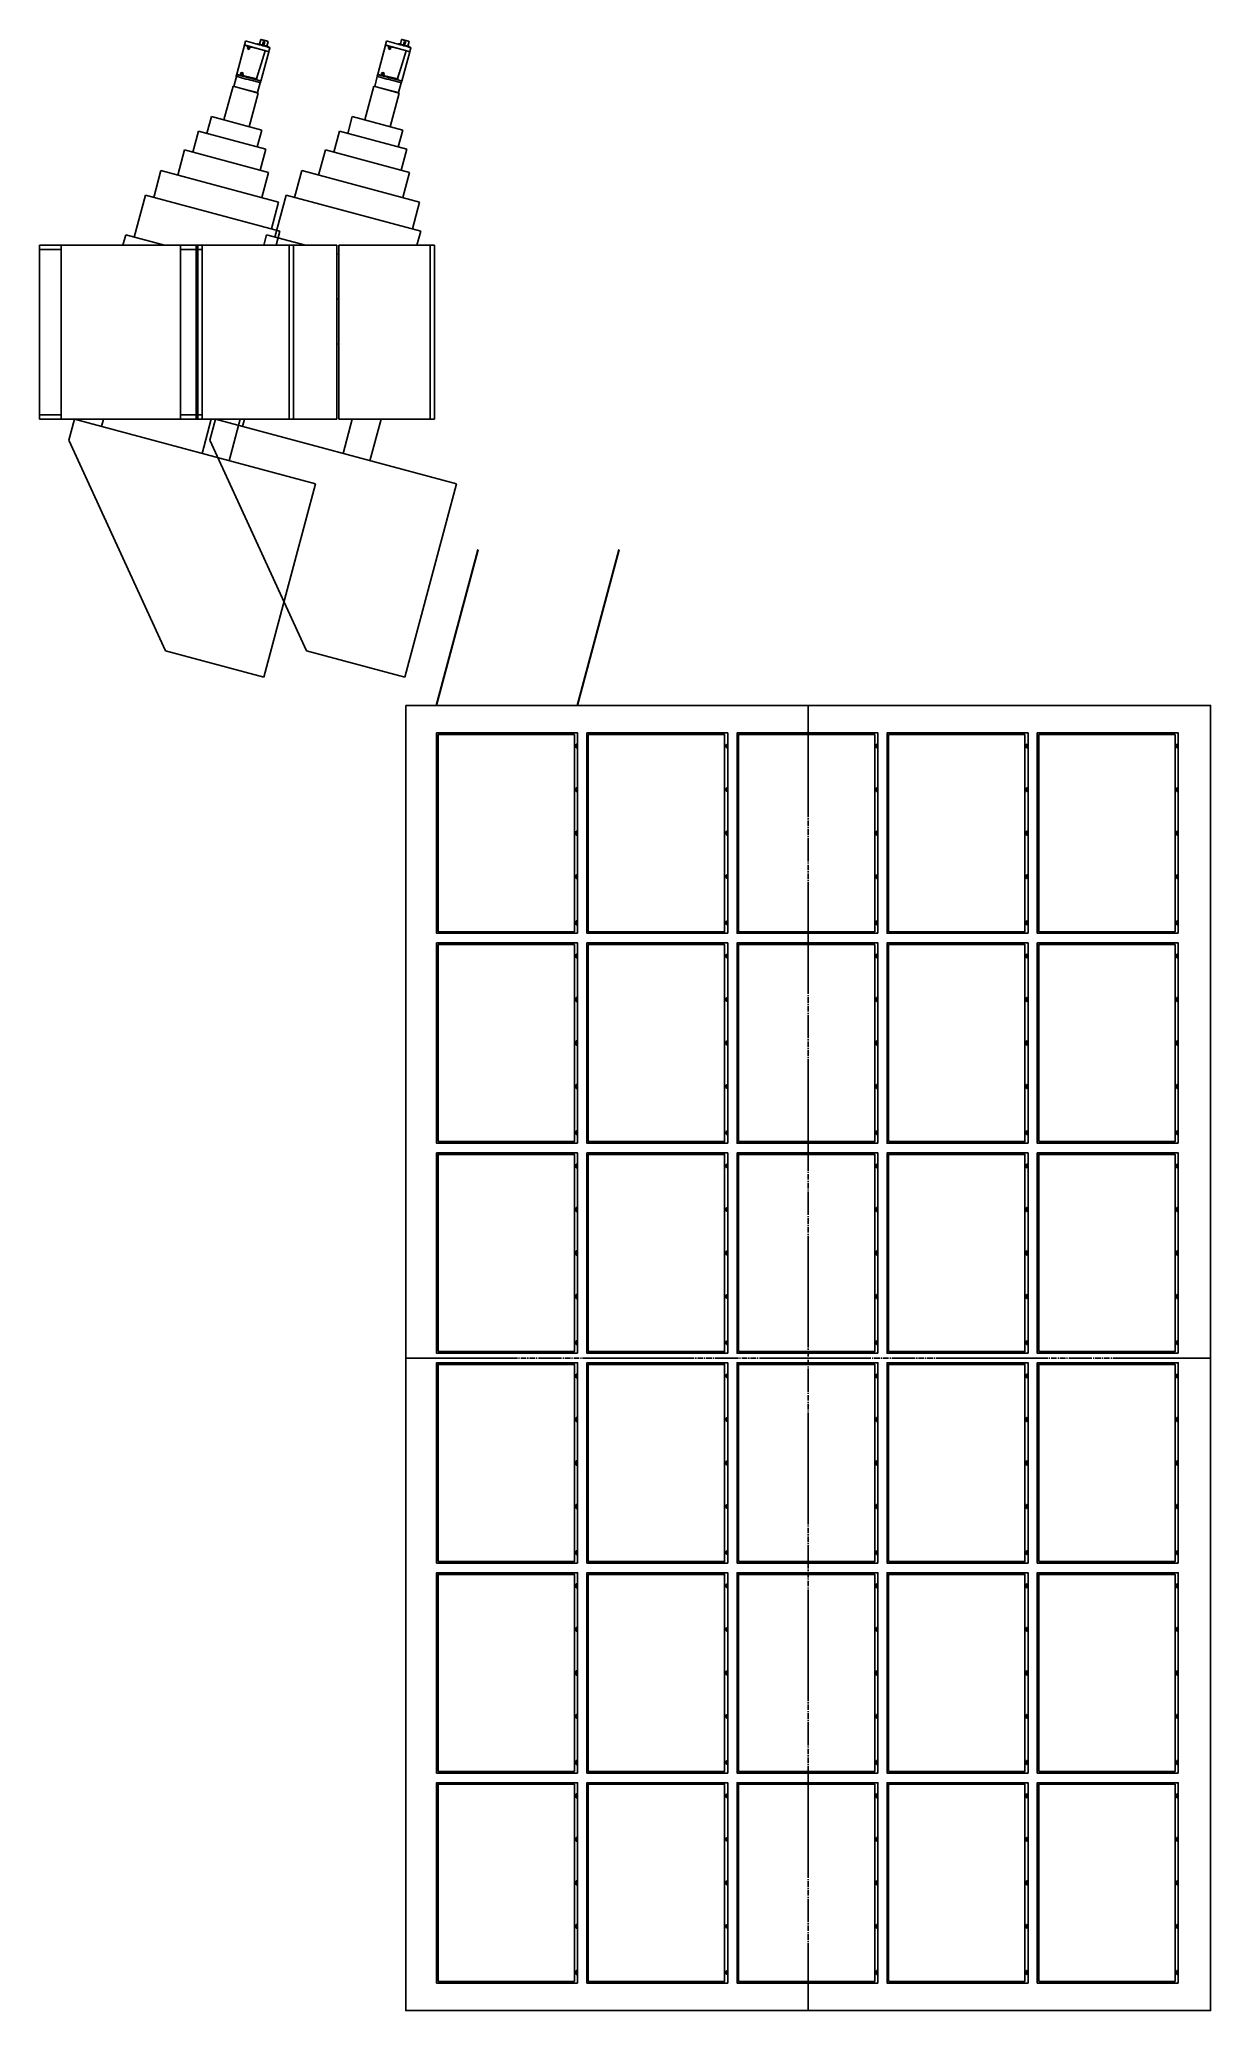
# Model space of a CAD drawing. Extents: x 500 to 100500, y -14500 to 21140.
# Drawn here: x 53167 to 54513, y -11663 to -9398 of the extents above; entities that cross this region are included whole.
import ezdxf

# ---------------------------------------------------------------- set-up
doc = ezdxf.new("R2010")
doc.units = 0
doc.linetypes.add('CENTER', pattern=[10.16, 6.35, -1.27, 1.27, -1.27])
doc.layers.get('0').update_dxf_attribs({"linetype": 'CONTINUOUS'})
for name, color, linetype in [('Center', 1, 'CENTER'), ('D', 7, 'CONTINUOUS'), ('Sheet', 20, 'CONTINUOUS')]:
    doc.layers.add(name, color=color, linetype=linetype)

# ---------------------------------------------------------------- blocks, each defined once
blk = doc.blocks.new('KJGHGHTHT')
at = {"color": 2}
for p, q in [((-163886.4, -115552.8), (-163885.6, -115552.8)), ((-163886.4, -115553), (-163886.4, -115552.8)), ((-163886.4, -115553), (-163886.1, -115553)), ((-163885.9, -115553), (-163885.6, -115553)), ((-163882, -115552.8), (-163882.8, -115552.8)), ((-163882.5, -115553), (-163882.8, -115553)), ((-163882, -115553), (-163882.3, -115553)), ((-163882, -115553), (-163882, -115552.8))]:
    blk.add_line(p, q, dxfattribs=at)
for points in [[(-163886.1, -115553), (-163886.1, -115553.6), (-163885.9, -115553.6), (-163885.9, -115553)], [(-163882.3, -115553), (-163882.3, -115553.6), (-163882.5, -115553.6), (-163882.5, -115553)]]:
    blk.add_lwpolyline(points, dxfattribs=at)
for points in [[(-163885.6, -115552.2), (-163885.5, -115552.2), (-163885.5, -115553.6), (-163885.6, -115553.6)], [(-163885.4, -115552.2), (-163885.2, -115552.2), (-163885.2, -115553.6), (-163885.4, -115553.6)], [(-163885.1, -115552.2), (-163885, -115552.2), (-163885, -115553.6), (-163885.1, -115553.6)], [(-163884.9, -115552.2), (-163884.7, -115552.2), (-163884.7, -115553.6), (-163884.9, -115553.6)], [(-163884.6, -115552.2), (-163884.5, -115552.2), (-163884.5, -115553.6), (-163884.6, -115553.6)], [(-163884.4, -115552.2), (-163884.3, -115552.2), (-163884.3, -115553.6), (-163884.4, -115553.6)], [(-163884.2, -115552.2), (-163884, -115552.2), (-163884, -115553.6), (-163884.2, -115553.6)], [(-163883.9, -115552.2), (-163883.8, -115552.2), (-163883.8, -115553.6), (-163883.9, -115553.6)], [(-163883.7, -115552.2), (-163883.5, -115552.2), (-163883.5, -115553.6), (-163883.7, -115553.6)], [(-163883.4, -115552.2), (-163883.3, -115552.2), (-163883.3, -115553.6), (-163883.4, -115553.6)], [(-163883.2, -115552.2), (-163883.1, -115552.2), (-163883.1, -115553.6), (-163883.2, -115553.6)], [(-163883, -115552.2), (-163882.8, -115552.2), (-163882.8, -115553.6), (-163883, -115553.6)]]:
    blk.add_lwpolyline(points, close=True, dxfattribs=at)
blk = doc.blocks.new('KJGJRESHTHT')
at = {"color": 2}
for p, q in [((-163783.6, -115552.8), (-163782.8, -115552.8)), ((-163783.6, -115553), (-163783.6, -115552.8)), ((-163783.6, -115553), (-163783.3, -115553)), ((-163783.1, -115553), (-163782.8, -115553)), ((-163778.7, -115552.8), (-163779.5, -115552.8)), ((-163779.2, -115553), (-163779.5, -115553)), ((-163778.7, -115553), (-163779, -115553)), ((-163778.7, -115553), (-163778.7, -115552.8))]:
    blk.add_line(p, q, dxfattribs=at)
at = {"color": 3}
blk.add_lwpolyline([(-163896.3, -115554.4), (-163666, -115554.4), (-163666, -115392.4), (-163896.3, -115392.4)], close=True, dxfattribs=at)
at = {"color": 1}
blk.add_lwpolyline([(-163894.4, -115394.1), (-163667.9, -115394.1), (-163667.9, -115550.8), (-163894.4, -115550.8)], close=True, dxfattribs=at)
at = {"color": 2}
for points in [[(-163783.3, -115553), (-163783.3, -115553.6), (-163783.1, -115553.6), (-163783.1, -115553)], [(-163779, -115553), (-163779, -115553.6), (-163779.2, -115553.6), (-163779.2, -115553)]]:
    blk.add_lwpolyline(points, dxfattribs=at)
for points in [[(-163782.8, -115552.2), (-163782.6, -115552.2), (-163782.6, -115553.6), (-163782.8, -115553.6)], [(-163782.5, -115552.2), (-163782.4, -115552.2), (-163782.4, -115553.6), (-163782.5, -115553.6)], [(-163782.3, -115552.2), (-163782.2, -115552.2), (-163782.2, -115553.6), (-163782.3, -115553.6)], [(-163782.1, -115552.2), (-163781.9, -115552.2), (-163781.9, -115553.6), (-163782.1, -115553.6)], [(-163781.8, -115552.2), (-163781.7, -115552.2), (-163781.7, -115553.6), (-163781.8, -115553.6)], [(-163781.6, -115552.2), (-163781.4, -115552.2), (-163781.4, -115553.6), (-163781.6, -115553.6)], [(-163781.3, -115552.2), (-163781.2, -115552.2), (-163781.2, -115553.6), (-163781.3, -115553.6)], [(-163781.1, -115552.2), (-163781, -115552.2), (-163781, -115553.6), (-163781.1, -115553.6)], [(-163780.9, -115552.2), (-163780.7, -115552.2), (-163780.7, -115553.6), (-163780.9, -115553.6)], [(-163780.6, -115552.2), (-163780.5, -115552.2), (-163780.5, -115553.6), (-163780.6, -115553.6)], [(-163780.4, -115552.2), (-163780.2, -115552.2), (-163780.2, -115553.6), (-163780.4, -115553.6)], [(-163780.1, -115552.2), (-163780, -115552.2), (-163780, -115553.6), (-163780.1, -115553.6)], [(-163779.9, -115552.2), (-163779.8, -115552.2), (-163779.8, -115553.6), (-163779.9, -115553.6)], [(-163779.7, -115552.2), (-163779.5, -115552.2), (-163779.5, -115553.6), (-163779.7, -115553.6)]]:
    blk.add_lwpolyline(points, close=True, dxfattribs=at)
for p in [(0, 0), (53.1, 0), (153.1, 0), (203.1, 0)]:
    blk.add_blockref('KJGHGHTHT', p)
blk = doc.blocks.new('KJGJYJYJYJYYYJYJ')
at = {"color": 5}
for p, q in [((-163927.9, -115356.9), (-163927.9, -116281.9)), ((-163927.9, -115356.9), (-162427.9, -115356.9)), ((-162427.9, -115356.9), (-162427.9, -116281.9)), ((-163927.9, -116281.9), (-162427.9, -116281.9))]:
    blk.add_line(p, q, dxfattribs=at)
at = {"layer": 'Center'}
for p, q in [((-163177.9, -115356.9), (-163177.9, -116281.9)), ((-163927.9, -115819.4), (-162427.9, -115819.4))]:
    blk.add_line(p, q, dxfattribs=at)
for p in [(0, 0), (241.3, 0), (482.6, 0), (723.9, 0), (965.2, 0), (1206.5, 0), (0, -172.6), (241.3, -172.6), (482.6, -172.6), (723.9, -172.6), (965.2, -172.6), (1206.5, -172.6), (0, -345.2), (241.3, -345.2), (482.6, -345.2), (723.9, -345.2), (965.2, -345.2), (1206.5, -345.2), (0, -517.7), (241.3, -517.7), (482.6, -517.7), (723.9, -517.7), (965.2, -517.7), (1206.5, -517.7), (0, -690.3), (241.3, -690.3), (482.6, -690.3), (723.9, -690.3), (965.2, -690.3), (1206.5, -690.3)]:
    blk.add_blockref('KJGJRESHTHT', p)
blk = doc.blocks.new('KJGSJYYJYYJ')
at = {"color": 1, "elevation": 45.9}
blk.add_lwpolyline([(-200572, -217465), (-200572, -218965), (-199647, -218965), (-199647, -217465)], close=True, dxfattribs=at)
at = {"layer": 'Center', "ltscale": 20}
for p, q in [((-200109.5, -217465, 45.9), (-200109.5, -218965, 45.9)), ((-200572, -218215, 45.9), (-199647, -218215, 45.9))]:
    blk.add_line(p, q, dxfattribs=at)
at = {"rotation": 90.00000000000001}
blk.add_blockref('KJGJYJYJYJYYYJYJ', (-315928.9, -55037.1, 45.9), dxfattribs=at)
blk = doc.blocks.new('KJG24hsdfhahg')
at = {"color": 1, "linetype": 'Continuous', "lineweight": 25}
for p, q in [((-16424.5, -19332.4), (-16433.4, -19365.8)), ((-16425.8, -19337.1), (-16425.7, -19337.1)), ((-16423.2, -19327.9), (-16424.5, -19332.1)), ((-16424.5, -19332.1), (-16424.5, -19332.1)), ((-16424.5, -19332.1), (-16424.5, -19332.4)), ((-16423.5, -19332.7), (-16423.6, -19332.7)), ((-16423.5, -19332.4), (-16423.5, -19332.4)), ((-16423.5, -19332.4), (-16401.5, -19338.3)), ((-16423.5, -19332.7), (-16422.2, -19333)), ((-16406, -19332.2), (-16422.2, -19327.9)), ((-16416.3, -19334.6), (-16422.2, -19333)), ((-16420.1, -19335.6), (-16420.7, -19335.5)), ((-16420.6, -19335.2), (-16420.1, -19335.3)), ((-16420.1, -19335.6), (-16420.5, -19335.5)), ((-16420.4, -19335.2), (-16420.1, -19335.4)), ((-16420.1, -19335.4), (-16420, -19335.4)), ((-16420.1, -19335.6), (-16420.1, -19335.6)), ((-16420.1, -19336.5), (-16420, -19335.9)), ((-16420.1, -19336.3), (-16419.9, -19336)), ((-16419.9, -19336), (-16419.9, -19335.9)), ((-16419.8, -19335.1), (-16419.6, -19334.6)), ((-16419.6, -19336), (-16419.8, -19336.6)), ((-16419.7, -19335.1), (-16419.6, -19334.7)), ((-16419.7, -19335.2), (-16419.7, -19335.1)), ((-16419.7, -19336), (-16419.7, -19336)), ((-16419.7, -19336), (-16419.7, -19336.4)), ((-16419.3, -19334.8), (-16419.5, -19335.2)), ((-16419.5, -19335.2), (-16419.5, -19335.2)), ((-16419.3, -19334.7), (-16419.4, -19335.2)), ((-16419.3, -19335.6), (-16419.2, -19335.6)), ((-16418.9, -19336), (-16419.3, -19335.8)), ((-16419.3, -19335.8), (-16419.3, -19335.8)), ((-16418.8, -19336), (-16419.3, -19335.9)), ((-16419.2, -19335.5), (-16418.7, -19335.7)), ((-16419.2, -19335.6), (-16418.8, -19335.6)), ((-16416.3, -19334.6), (-16401.6, -19338.6)), ((-16409.5, -19330.8), (-16409.5, -19331)), ((-16408.4, -19330.7), (-16408.6, -19331.5)), ((-16403.5, -19332.2), (-16407.6, -19331.2)), ((-16405.9, -19325.7), (-16407.4, -19331.1)), ((-16396.6, -19339.9), (-16405.6, -19373.6)), ((-16403.7, -19331.4), (-16402.9, -19328.3)), ((-16402.2, -19331.8), (-16403.7, -19331.4)), ((-16403, -19329.7), (-16403.5, -19331.4)), ((-16403.1, -19332.1), (-16403.3, -19332)), ((-16402.8, -19328.6), (-16403, -19329.7)), ((-16403, -19329.7), (-16401.9, -19330)), ((-16402.9, -19328.3), (-16401.3, -19328.7)), ((-16401.6, -19328.9), (-16402.8, -19328.6)), ((-16401.9, -19328.8), (-16402.4, -19328.7)), ((-16401.9, -19330), (-16402.3, -19331.7)), ((-16401.3, -19328.7), (-16402.2, -19331.8)), ((-16401.9, -19330), (-16401.6, -19328.9)), ((-16400.3, -19338.9), (-16401.6, -19338.6)), ((-16401.5, -19338.3), (-16397.5, -19339.4)), ((-16396.4, -19334.8), (-16400.8, -19333.6)), ((-16400.3, -19338.9), (-16400.2, -19338.9)), ((-16400.3, -19338.9), (-16400.3, -19338.9)), ((-16397.5, -19339.7), (-16400.2, -19338.9)), ((-16398.8, -19333.3), (-16397.4, -19328)), ((-16397.8, -19333.8), (-16397.8, -19333.5)), ((-16396.6, -19339.9), (-16397.5, -19339.7)), ((-16397.1, -19334.3), (-16397.1, -19334.2)), ((-16396.6, -19339.9), (-16396.5, -19339.6)), ((-16396.6, -19339.9), (-16396.5, -19339.6)), ((-16395.5, -19335.3), (-16396.5, -19339.6)), ((-16433.9, -19368.3), (-16436.7, -19379.7)), ((-16434, -19367.9), (-16433.6, -19366.1)), ((-16433.6, -19366.1), (-16433.4, -19365.8)), ((-16433.1, -19368.4), (-16422.9, -19371.2)), ((-16410.5, -19372.3), (-16432.6, -19366.4)), ((-16432.5, -19366.1), (-16431.1, -19366.4)), ((-16432.2, -19361.2), (-16432.2, -19361.2)), ((-16431.1, -19366.4), (-16425.1, -19367.7)), ((-16428.1, -19365.3), (-16428.6, -19365.2)), ((-16428.5, -19364.9), (-16428, -19365)), ((-16428.1, -19365.3), (-16428.5, -19365.2)), ((-16428.4, -19364.9), (-16428, -19365.1)), ((-16428, -19365.3), (-16428.1, -19365.3)), ((-16428.1, -19366.2), (-16427.9, -19365.7)), ((-16428, -19365.1), (-16428, -19365.1)), ((-16428, -19366), (-16427.9, -19365.7)), ((-16427.9, -19365.7), (-16427.8, -19365.6)), ((-16427.7, -19364.8), (-16427.6, -19364.3)), ((-16427.6, -19365.7), (-16427.7, -19366.3)), ((-16427.6, -19365.7), (-16427.7, -19366.1)), ((-16427.6, -19364.8), (-16427.6, -19364.4)), ((-16427.6, -19364.9), (-16427.6, -19364.8)), ((-16427.6, -19365.7), (-16427.6, -19365.7)), ((-16427.3, -19364.5), (-16427.4, -19364.9)), ((-16427.4, -19364.9), (-16427.4, -19364.9)), ((-16427.2, -19364.4), (-16427.3, -19364.9)), ((-16426.9, -19365.7), (-16427.3, -19365.5)), ((-16427.3, -19365.5), (-16427.3, -19365.5)), ((-16426.7, -19365.7), (-16427.3, -19365.6)), ((-16427.2, -19365.2), (-16426.7, -19365.4)), ((-16427.2, -19365.3), (-16427.2, -19365.3)), ((-16427.2, -19365.3), (-16426.8, -19365.3)), ((-16425.1, -19367.7), (-16411.8, -19370.6)), ((-16437.7, -19379.6), (-16448.1, -19418.2)), ((-16408.8, -19387.4), (-16437.7, -19379.6)), ((-16436.7, -19379.7), (-16436.5, -19379.9)), ((-16436.7, -19379.7), (-16409.7, -19386.9)), ((-16419.1, -19426), (-16408.8, -19387.4)), ((-16417.4, -19372.6), (-16407.1, -19375.4)), ((-16411.8, -19370.6), (-16410.4, -19370.9)), ((-16406.6, -19373.4), (-16410.5, -19372.3)), ((-16410, -19387), (-16409.7, -19386.9)), ((-16409.7, -19386.9), (-16406.4, -19375.7)), ((-16406.5, -19375.7), (-16406.5, -19375.7)), ((-16405.6, -19373.6), (-16406.1, -19375.4)), ((-16462.6, -19414.4), (-16467.8, -19433.7)), ((-16404.6, -19429.9), (-16462.6, -19414.4)), ((-16477.4, -19431.1), (-16483.9, -19455.2)), ((-16400.1, -19451.8), (-16477.4, -19431.1)), ((-16409.8, -19449.2), (-16404.6, -19429.9)), ((-16493.5, -19452.6), (-16501.3, -19481.6)), ((-16397, -19478.5), (-16493.5, -19452.6)), ((-16406.6, -19475.9), (-16400.1, -19451.8)), ((-16520.6, -19476.5), (-16528.9, -19507.2)), ((-16385.4, -19512.7), (-16520.6, -19476.5)), ((-16404.7, -19507.5), (-16397, -19478.5)), ((-16538.5, -19504.6), (-16551.5, -19552.9)), ((-16384, -19546), (-16538.5, -19504.6)), ((-16393.6, -19543.4), (-16385.4, -19512.7)), ((-16561.1, -19550.3), (-16564.3, -19562.3)), ((-16516.4, -19562.3), (-16561.1, -19550.3)), ((-16388.3, -19562.3), (-16384, -19546)), ((-16660.2, -19567.3), (-16660.2, -19562.3)), ((-16660.2, -19562.3), (-16635.2, -19562.3)), ((-16635.2, -19567.3), (-16660.2, -19567.3)), ((-16660.2, -19567.3), (-16660.2, -19757.3)), ((-16635.2, -19562.3), (-16635.2, -19567.3)), ((-16635.2, -19562.3), (-16480.2, -19562.3)), ((-16635.2, -19757.3), (-16635.2, -19567.3)), ((-16480.2, -19762.3), (-16480.2, -19562.3)), ((-16478.2, -19572.5), (-16480.2, -19572)), ((-16478.2, -19562.3), (-16478.2, -19762.3)), ((-16373.2, -19562.3), (-16478.2, -19562.3)), ((-16373.2, -19762.3), (-16373.2, -19562.3)), ((-16373.2, -19562.3), (-16368.2, -19562.3)), ((-16368.2, -19562.3), (-16368.2, -19762.3)), ((-16478.2, -19624.3), (-16480.2, -19623.7)), ((-16478.2, -19676), (-16480.2, -19675.5)), ((-16660.2, -19757.3), (-16635.2, -19757.3)), ((-16660.2, -19762.3), (-16660.2, -19757.3)), ((-16635.2, -19762.3), (-16660.2, -19762.3)), ((-16635.2, -19757.3), (-16635.2, -19762.3)), ((-16635.2, -19762.3), (-16480.2, -19762.3)), ((-16626.5, -19786.4), (-16620, -19762.3)), ((-16342.8, -19836.6), (-16620, -19762.3)), ((-16586.7, -19762.3), (-16588.9, -19770.6)), ((-16373.2, -19762.3), (-16478.2, -19762.3)), ((-16473.3, -19801.6), (-16462.8, -19762.3)), ((-16429.5, -19762.3), (-16442.3, -19809.9)), ((-16368.2, -19762.3), (-16373.2, -19762.3)), ((-16626.5, -19786.4), (-16515.3, -20028.4)), ((-16402.3, -20058.7), (-16342.8, -19836.6)), ((-16204.2, -20091.1), (-16156.3, -19912.4)), ((-16155.8, -19912.5), (-16203.7, -20091.2)), ((-16156.3, -19912.4), (-16155.8, -19912.5)), ((-16402.3, -20058.7), (-16515.3, -20028.4)), ((-16203.7, -20091.2), (-16204.2, -20091.1))]:
    blk.add_line(p, q, dxfattribs=at)
at = {"color": 1, "linetype": 'Continuous', "lineweight": 25, "flags": 128}
blk.add_lwpolyline([(-16400.6, -19338.8), (-16405.4, -19353.9), (-16410.7, -19370.9)], dxfattribs=at)
at = {"color": 1, "linetype": 'Continuous', "lineweight": 25}
for centre in [(-16419.7, -19335.6), (-16427.6, -19365.3)]:
    blk.add_circle(centre, 1.5, dxfattribs=at)
for centre, radius, start, end in [((-16419.7, -19335.6), 0.405, 150.0998, 179.9002), ((-16419.7, -19335.6), 0.405, 240.0998, 269.9002), ((-16419.7, -19335.6), 0.405, 60.0998, 89.9002), ((-16419.7, -19335.6), 0.405, 330.0998, 359.9002), ((-16417.5, -19329.2), 0.2, 75, 134.999), ((-16414.1, -19330.1), 0.2, 14.9842, 75), ((-16409.8, -19330.9), 0.3, 255, 343.5), ((-16409.3, -19330.9), 0.2, 75, 163.5), ((-16409, -19331), 0.2, 346.5, 75), ((-16397.2, -19334.1), 0.2, 346.5, 75), ((-16396.8, -19334.4), 0.3, 166.5, 255), ((-16427.6, -19365.3), 0.405, 150.0998, 179.9002), ((-16427.6, -19365.3), 0.405, 240.0998, 269.9002), ((-16427.6, -19365.3), 0.405, 60.0998, 89.9002), ((-16427.6, -19365.3), 0.405, 330.0998, 359.9002)]:
    blk.add_arc(centre, radius, start, end, dxfattribs=at)
blk.add_ellipse((-16406.6, -19373.3), major_axis=(0.966, -0.259), ratio=0.013091, start_param=4.712389, end_param=6.283185, dxfattribs=at)
for points, knots in [([(-16424.5, -19332.1), (-16424.5, -19332.1), (-16424.5, -19332.1), (-16424.2, -19332.2), (-16423.9, -19332.3), (-16423.7, -19332.3), (-16423.5, -19332.4)], [0, 0, 0, 0, 0.250079, 0.5, 0.749921, 1, 1, 1, 1]), ([(-16422.8, -19327.7), (-16422.9, -19327.7), (-16423, -19327.7), (-16423, -19327.7), (-16423, -19327.7)], [0, 0, 0, 0, 0.480528, 1, 1, 1, 1]), ([(-16422.2, -19327.9), (-16422.3, -19327.8), (-16422.4, -19327.8), (-16422.6, -19327.8), (-16422.7, -19327.7), (-16422.7, -19327.7), (-16422.8, -19327.7)], [0, 0, 0, 0, 0.3801107, 0.5864892, 0.7936326, 1, 1, 1, 1]), ([(-16420.7, -19335.5), (-16420.7, -19335.5), (-16420.6, -19335.5), (-16420.6, -19335.5), (-16420.6, -19335.5), (-16420.5, -19335.5), (-16420.5, -19335.5)], [0, 0, 0, 0, 0.25462, 0.498285, 0.749871, 1, 1, 1, 1]), ([(-16420.4, -19335.2), (-16420.5, -19335.2), (-16420.5, -19335.2), (-16420.5, -19335.2), (-16420.5, -19335.2), (-16420.6, -19335.2), (-16420.6, -19335.2)], [0, 0, 0, 0, 0.252798, 0.501911, 0.748026, 1, 1, 1, 1]), ([(-16419.9, -19335.9), (-16419.9, -19335.9), (-16419.9, -19335.8), (-16419.9, -19335.8), (-16419.9, -19335.7), (-16420, -19335.7), (-16420, -19335.6), (-16420.1, -19335.6), (-16420.1, -19335.6)], [0, 0, 0, 0, 0.248487, 0.381526, 0.5, 0.618379, 0.751513, 1, 1, 1, 1]), ([(-16420.1, -19336.5), (-16420.1, -19336.5), (-16420.1, -19336.4), (-16420.1, -19336.4), (-16420.1, -19336.4), (-16420.1, -19336.4), (-16420.1, -19336.3)], [0, 0, 0, 0, 0.2519738, 0.4980887, 0.7472021, 1, 1, 1, 1]), ([(-16420, -19335.4), (-16420, -19335.4), (-16419.9, -19335.4), (-16419.9, -19335.4), (-16419.8, -19335.3), (-16419.8, -19335.3), (-16419.7, -19335.3), (-16419.7, -19335.2), (-16419.7, -19335.2)], [0, 0, 0, 0, 0.248487, 0.381527, 0.5, 0.618379, 0.751513, 1, 1, 1, 1]), ([(-16419.8, -19336.6), (-16419.8, -19336.6), (-16419.8, -19336.5), (-16419.7, -19336.5), (-16419.7, -19336.5), (-16419.7, -19336.4), (-16419.7, -19336.4)], [0, 0, 0, 0, 0.25462, 0.498285, 0.749871, 1, 1, 1, 1]), ([(-16419.3, -19335.8), (-16419.4, -19335.8), (-16419.4, -19335.8), (-16419.5, -19335.8), (-16419.5, -19335.8), (-16419.6, -19335.9), (-16419.6, -19335.9), (-16419.7, -19336), (-16419.7, -19336)], [0, 0, 0, 0, 0.248487, 0.381526, 0.5, 0.61838, 0.751513, 1, 1, 1, 1]), ([(-16419.6, -19334.6), (-16419.6, -19334.6), (-16419.6, -19334.6), (-16419.6, -19334.7), (-16419.6, -19334.7), (-16419.6, -19334.7), (-16419.6, -19334.7)], [0, 0, 0, 0, 0.25462, 0.498285, 0.749871, 1, 1, 1, 1]), ([(-16419.5, -19335.2), (-16419.5, -19335.3), (-16419.5, -19335.3), (-16419.5, -19335.4), (-16419.4, -19335.4), (-16419.4, -19335.5), (-16419.4, -19335.5), (-16419.3, -19335.6), (-16419.3, -19335.6)], [0, 0, 0, 0, 0.248487, 0.381526, 0.5, 0.618379, 0.751513, 1, 1, 1, 1]), ([(-16419.3, -19334.7), (-16419.3, -19334.7), (-16419.3, -19334.7), (-16419.3, -19334.8), (-16419.3, -19334.8), (-16419.3, -19334.8), (-16419.3, -19334.8)], [0, 0, 0, 0, 0.251974, 0.498089, 0.747202, 1, 1, 1, 1]), ([(-16418.8, -19336), (-16418.8, -19336), (-16418.8, -19336), (-16418.9, -19336), (-16418.9, -19336), (-16418.9, -19336), (-16418.9, -19336)], [0, 0, 0, 0, 0.251974, 0.498089, 0.747202, 1, 1, 1, 1]), ([(-16418.7, -19335.7), (-16418.7, -19335.7), (-16418.7, -19335.6), (-16418.8, -19335.6), (-16418.8, -19335.6), (-16418.8, -19335.6), (-16418.8, -19335.6)], [0, 0, 0, 0, 0.25462, 0.498285, 0.749871, 1, 1, 1, 1]), ([(-16407.6, -19330.9), (-16407.7, -19330.9), (-16408.3, -19330.7), (-16408.3, -19330.7), (-16408.4, -19330.7)], [0, 0, 0, 0, 0.239409, 1, 1, 1, 1]), ([(-16400.8, -19333.3), (-16401.2, -19333.2), (-16402.1, -19333.1), (-16403.5, -19333.3), (-16404.6, -19332.4), (-16405.4, -19332.1), (-16405.8, -19331.9)], [0, 0, 0, 0, 0.250383, 0.500565, 0.750141, 1, 1, 1, 1]), ([(-16397.2, -19333.9), (-16397.3, -19333.9), (-16397.4, -19333.9), (-16398.2, -19333.7), (-16398.9, -19333.5), (-16399.9, -19333.2), (-16401.3, -19332.8), (-16402.5, -19332.5), (-16403.2, -19332.3)], [0, 0, 0, 0, 0.239457, 0.368361, 0.5, 0.631639, 0.760543, 1, 1, 1, 1]), ([(-16400.3, -19338.9), (-16400.6, -19338.7), (-16401, -19338.4), (-16401.4, -19338.3), (-16401.5, -19338.3)], [0, 0, 0, 0, 0.815362, 1, 1, 1, 1]), ([(-16397.5, -19339.4), (-16397.3, -19339.4), (-16397.1, -19339.5), (-16396.8, -19339.5), (-16396.5, -19339.6), (-16396.5, -19339.6), (-16396.5, -19339.6)], [0, 0, 0, 0, 0.250005, 0.5, 0.749995, 1, 1, 1, 1]), ([(-16396.4, -19334.8), (-16396.3, -19334.8), (-16396.1, -19334.8), (-16396, -19334.9), (-16395.9, -19334.9), (-16395.8, -19334.9), (-16395.7, -19335), (-16395.7, -19335), (-16395.7, -19335)], [0, 0, 0, 0, 0.239475, 0.369986, 0.5, 0.630503, 0.760525, 1, 1, 1, 1]), ([(-16395.5, -19335), (-16395.6, -19335), (-16395.6, -19335), (-16395.7, -19335), (-16395.7, -19335)], [0, 0, 0, 0, 0.519602, 1, 1, 1, 1]), ([(-16433.8, -19368.2), (-16433.8, -19368.2), (-16433.8, -19368.2), (-16433.7, -19368.3), (-16433.6, -19368.3), (-16433.4, -19368.3), (-16433.2, -19368.4), (-16433.1, -19368.4)], [0, 0, 0, 0, 0.249567, 0.375431, 0.500456, 0.750684, 1, 1, 1, 1]), ([(-16432.6, -19366.4), (-16432.8, -19366.3), (-16433, -19366.3), (-16433.3, -19366.2), (-16433.5, -19366.1), (-16433.6, -19366.1), (-16433.6, -19366.1), (-16433.6, -19366.1)], [0, 0, 0, 0, 0.211801, 0.426453, 0.639582, 0.852052, 1, 1, 1, 1]), ([(-16433.4, -19365.8), (-16433.4, -19365.8), (-16433.4, -19365.9), (-16433.3, -19365.9), (-16433.1, -19365.9), (-16432.9, -19366), (-16432.7, -19366), (-16432.5, -19366), (-16432.5, -19366.1)], [0, 0, 0, 0, 0.242423, 0.369331, 0.499676, 0.709684, 0.844908, 1, 1, 1, 1]), ([(-16428.6, -19365.2), (-16428.6, -19365.2), (-16428.6, -19365.2), (-16428.6, -19365.2), (-16428.5, -19365.2), (-16428.5, -19365.2), (-16428.5, -19365.2)], [0, 0, 0, 0, 0.25462, 0.498285, 0.749871, 1, 1, 1, 1]), ([(-16428.4, -19364.9), (-16428.4, -19364.9), (-16428.4, -19364.9), (-16428.5, -19364.9), (-16428.5, -19364.9), (-16428.5, -19364.9), (-16428.5, -19364.9)], [0, 0, 0, 0, 0.252798, 0.501911, 0.748026, 1, 1, 1, 1]), ([(-16428.1, -19366.2), (-16428.1, -19366.2), (-16428.1, -19366.1), (-16428, -19366.1), (-16428, -19366.1), (-16428, -19366.1), (-16428, -19366)], [0, 0, 0, 0, 0.251974, 0.498089, 0.747202, 1, 1, 1, 1]), ([(-16428, -19365.1), (-16428, -19365.1), (-16427.9, -19365.1), (-16427.8, -19365.1), (-16427.8, -19365), (-16427.7, -19365), (-16427.7, -19365), (-16427.7, -19364.9), (-16427.6, -19364.9)], [0, 0, 0, 0, 0.248487, 0.3815263, 0.4999999, 0.6183794, 0.751513, 1, 1, 1, 1]), ([(-16427.8, -19365.6), (-16427.8, -19365.6), (-16427.8, -19365.5), (-16427.9, -19365.5), (-16427.9, -19365.4), (-16427.9, -19365.4), (-16428, -19365.3), (-16428, -19365.3), (-16428, -19365.3)], [0, 0, 0, 0, 0.248487, 0.381526, 0.5, 0.61838, 0.751513, 1, 1, 1, 1]), ([(-16427.7, -19366.3), (-16427.7, -19366.3), (-16427.7, -19366.2), (-16427.7, -19366.2), (-16427.7, -19366.2), (-16427.7, -19366.1), (-16427.7, -19366.1)], [0, 0, 0, 0, 0.2546203, 0.498285, 0.7498711, 1, 1, 1, 1]), ([(-16427.6, -19364.3), (-16427.6, -19364.3), (-16427.6, -19364.3), (-16427.6, -19364.4), (-16427.6, -19364.4), (-16427.6, -19364.4), (-16427.6, -19364.4)], [0, 0, 0, 0, 0.25462, 0.498285, 0.749871, 1, 1, 1, 1]), ([(-16427.3, -19365.5), (-16427.3, -19365.5), (-16427.4, -19365.5), (-16427.5, -19365.5), (-16427.5, -19365.5), (-16427.6, -19365.6), (-16427.6, -19365.6), (-16427.6, -19365.7), (-16427.6, -19365.7)], [0, 0, 0, 0, 0.248487, 0.3815272, 0.4999999, 0.6183796, 0.751513, 1, 1, 1, 1]), ([(-16427.4, -19364.9), (-16427.4, -19365), (-16427.4, -19365), (-16427.4, -19365.1), (-16427.4, -19365.1), (-16427.4, -19365.2), (-16427.3, -19365.2), (-16427.3, -19365.3), (-16427.2, -19365.3)], [0, 0, 0, 0, 0.248487, 0.381527, 0.5, 0.618379, 0.751513, 1, 1, 1, 1]), ([(-16427.2, -19364.4), (-16427.2, -19364.4), (-16427.2, -19364.4), (-16427.2, -19364.5), (-16427.2, -19364.5), (-16427.3, -19364.5), (-16427.3, -19364.5)], [0, 0, 0, 0, 0.251974, 0.498089, 0.747202, 1, 1, 1, 1]), ([(-16426.7, -19365.7), (-16426.8, -19365.7), (-16426.8, -19365.7), (-16426.8, -19365.7), (-16426.9, -19365.7), (-16426.9, -19365.7), (-16426.9, -19365.7)], [0, 0, 0, 0, 0.251974, 0.498089, 0.747202, 1, 1, 1, 1]), ([(-16426.7, -19365.4), (-16426.7, -19365.4), (-16426.7, -19365.3), (-16426.7, -19365.3), (-16426.8, -19365.3), (-16426.8, -19365.3), (-16426.8, -19365.3)], [0, 0, 0, 0, 0.25462, 0.498285, 0.749871, 1, 1, 1, 1]), ([(-16407.9, -19361.8), (-16408.2, -19362.7), (-16409.1, -19365.7), (-16410.1, -19368.7), (-16410.8, -19370.8)], [0, 0, 0, 0, 0.303192, 1, 1, 1, 1]), ([(-16417.4, -19372.6), (-16418.3, -19372.4), (-16420.1, -19371.8), (-16422, -19371.4), (-16422.9, -19371.2)], [0, 0, 0, 0, 0.500057, 1, 1, 1, 1]), ([(-16410.5, -19372.3), (-16410.5, -19372.3), (-16410.5, -19372.3), (-16410.5, -19372.3), (-16410.5, -19372.2), (-16410.5, -19372), (-16410.5, -19371.6), (-16410.4, -19371.2), (-16410.4, -19370.9)], [0, 0, 0, 0, 0.010792, 0.022323, 0.050218, 0.13504, 0.443379, 1, 1, 1, 1]), ([(-16407.1, -19375.4), (-16407, -19375.4), (-16406.9, -19375.4), (-16406.7, -19375.5), (-16406.6, -19375.5), (-16406.6, -19375.5), (-16406.5, -19375.5)], [0, 0, 0, 0, 0.380018, 0.586406, 0.793584, 1, 1, 1, 1]), ([(-16406.5, -19375.6), (-16406.4, -19375.6), (-16406.4, -19375.6), (-16406.3, -19375.6), (-16406.3, -19375.6)], [0, 0, 0, 0, 0.480099, 1, 1, 1, 1])]:
    blk.add_open_spline(points, degree=3, knots=knots, dxfattribs=at)
for points in [[(-16423.6, -19332.7), (-16423.7, -19332.6), (-16424, -19332.6), (-16424.2, -19332.5), (-16424.4, -19332.4), (-16424.5, -19332.4), (-16424.5, -19332.4)], [(-16423.2, -19327.9), (-16423.2, -19327.9), (-16423.2, -19327.8), (-16423.1, -19327.7), (-16423, -19327.7), (-16422.9, -19327.7), (-16422.9, -19327.7)], [(-16420.1, -19335.3), (-16420, -19335.3), (-16420, -19335.3), (-16419.9, -19335.3), (-16419.8, -19335.2), (-16419.8, -19335.1), (-16419.8, -19335.1)], [(-16420, -19335.9), (-16420, -19335.9), (-16420, -19335.9), (-16420, -19335.8), (-16420.1, -19335.7), (-16420.1, -19335.7), (-16420.1, -19335.6)], [(-16419.3, -19335.9), (-16419.3, -19335.9), (-16419.4, -19335.9), (-16419.5, -19335.9), (-16419.6, -19336), (-16419.6, -19336), (-16419.6, -19336)], [(-16419.4, -19335.2), (-16419.4, -19335.2), (-16419.4, -19335.3), (-16419.4, -19335.4), (-16419.3, -19335.5), (-16419.2, -19335.5), (-16419.2, -19335.5)], [(-16397.4, -19328), (-16397.4, -19328), (-16397.6, -19327.9), (-16398.6, -19327.7), (-16400, -19327.3), (-16401.7, -19326.8), (-16403.3, -19326.4), (-16404.8, -19326), (-16405.7, -19325.8), (-16405.9, -19325.7), (-16405.9, -19325.7)], [(-16395.7, -19335), (-16395.6, -19335), (-16395.6, -19335), (-16395.5, -19335.1), (-16395.5, -19335.2), (-16395.5, -19335.3), (-16395.5, -19335.3)], [(-16433.8, -19368.2), (-16433.9, -19368.2), (-16433.9, -19368.2), (-16434, -19368.1), (-16434, -19368), (-16434, -19367.9), (-16434, -19367.9)], [(-16427.9, -19365.7), (-16427.9, -19365.6), (-16427.9, -19365.6), (-16428, -19365.5), (-16428, -19365.4), (-16428.1, -19365.4), (-16428.1, -19365.3)], [(-16428, -19365), (-16428, -19365), (-16427.9, -19365), (-16427.8, -19365), (-16427.7, -19364.9), (-16427.7, -19364.8), (-16427.7, -19364.8)], [(-16427.3, -19365.6), (-16427.3, -19365.6), (-16427.4, -19365.6), (-16427.5, -19365.6), (-16427.5, -19365.7), (-16427.6, -19365.7), (-16427.6, -19365.7)], [(-16427.3, -19364.9), (-16427.4, -19364.9), (-16427.4, -19365), (-16427.3, -19365.1), (-16427.3, -19365.2), (-16427.2, -19365.2), (-16427.2, -19365.2)], [(-16406.1, -19375.4), (-16406.1, -19375.4), (-16406.1, -19375.5), (-16406.2, -19375.5), (-16406.3, -19375.6), (-16406.4, -19375.6), (-16406.4, -19375.6)]]:
    blk.add_open_spline(points, degree=3, dxfattribs=at)
blk = doc.blocks.new('e5ykdfj56ej')
at = {"layer": 'Sheet', "linetype": 'Continuous'}
for p, q in [((500, 14350), (20500, 14350)), ((500, 500), (500, 14350)), ((20500, 14350), (20500, 500)), ((20500, 2000), (500, 2000)), ((20500, 500), (500, 500))]:
    blk.add_line(p, q, dxfattribs=at)

msp = doc.modelspace()

# ---------------------------------------------------------------- block references
for name, p in [('e5ykdfj56ej', (40000, -15000)), ('KJGSJYYJYYJ', (254160.24, 207301.71, -185.38))]:
    msp.add_blockref(name, p)
at = {"layer": 'D'}
for p in [(69827.42, 9927.91, -139.53), (69989.4, 9927.91, -139.53)]:
    msp.add_blockref('KJG24hsdfhahg', p, dxfattribs=at)

doc.saveas('drawing.dxf')
